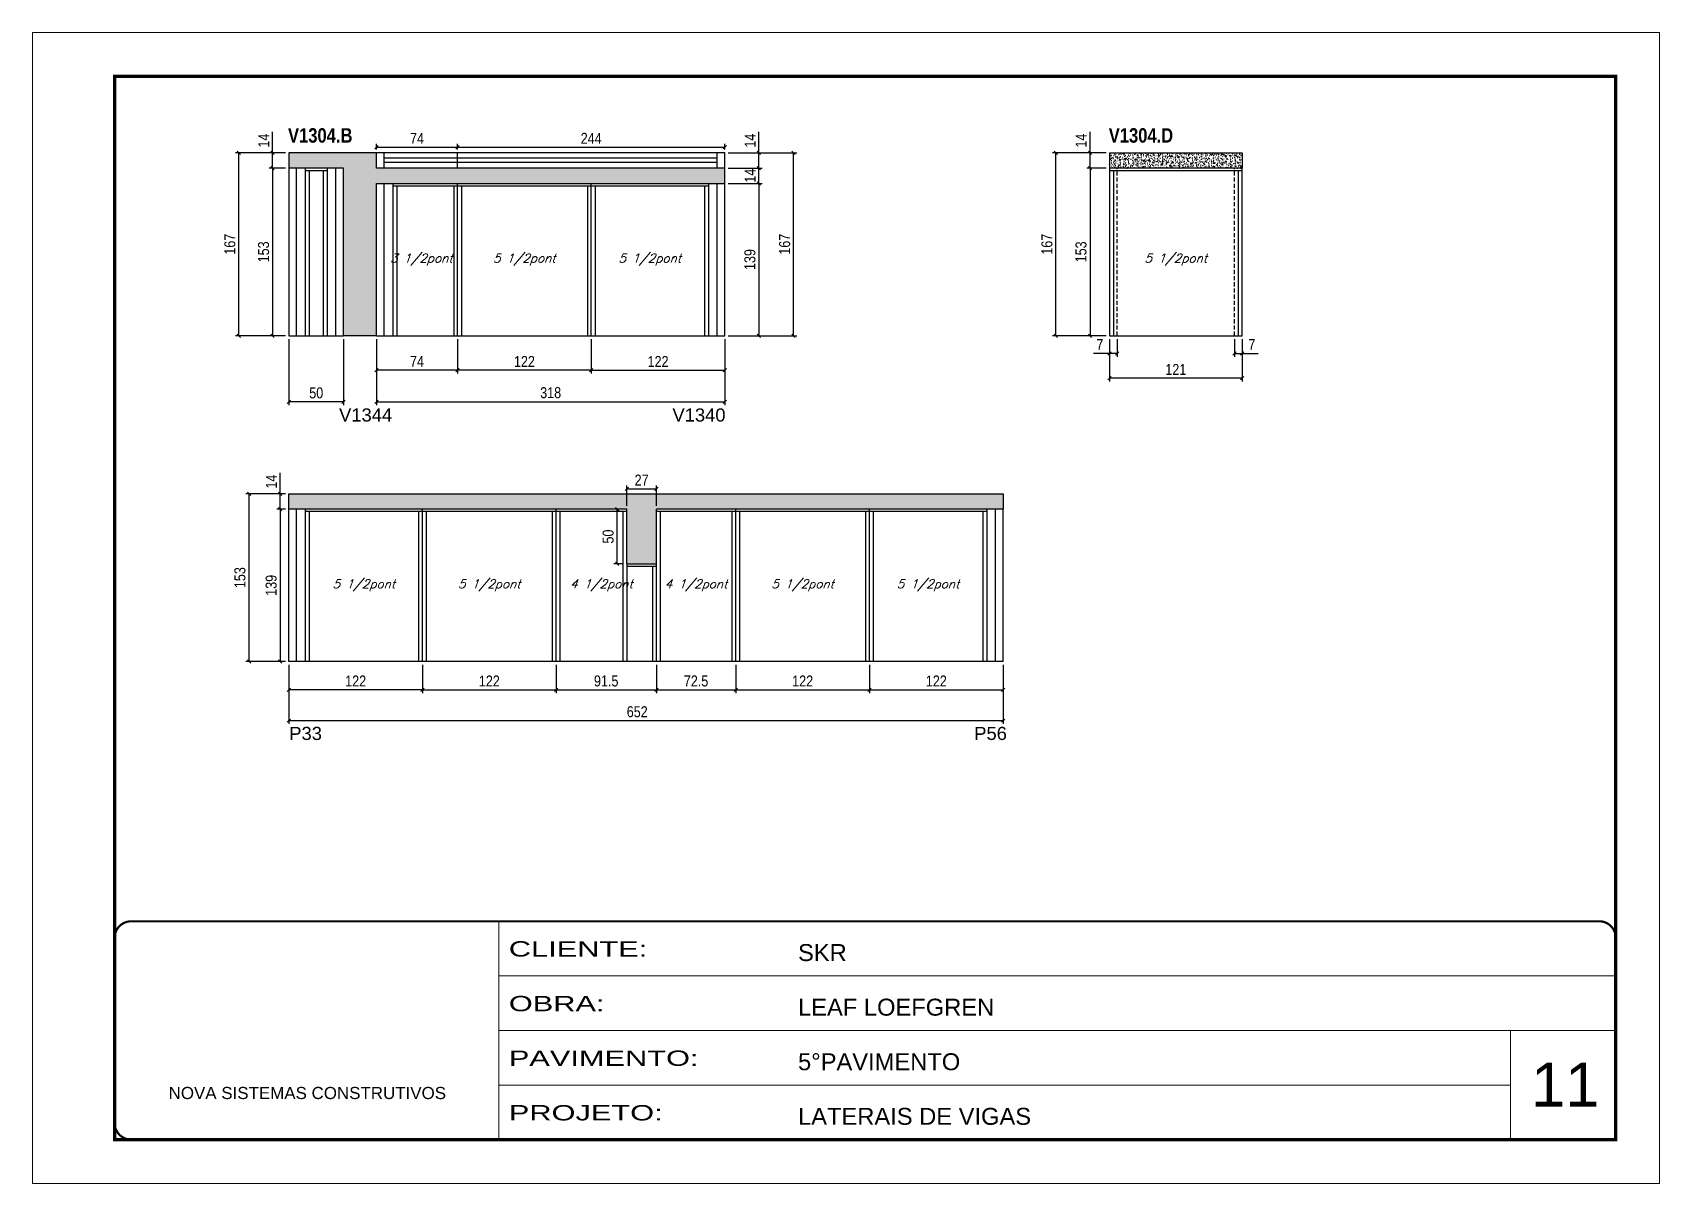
# Model space of a CAD drawing. Extents: x 3309 to 10384, y -2522 to 14608.
# Drawn here: x 6493 to 7978, y 11261 to 12311 of the extents above; entities that cross this region are included whole.
import ezdxf

# ---------------------------------------------------------------- set-up
doc = ezdxf.new("R2010")
doc.units = 0
for name, pattern in [('CONTINUO', [0]), ('DASHED', [0.75, 0.5, -0.25]), ('HIDDEN', [0.375, 0.25, -0.125])]:
    doc.linetypes.add(name, pattern=pattern)
for name, color, linetype in [('5', 5, 'Continuous'), ('COTA', 241, 'Continuous'), ('NOMENCLATURA', 7, 'Continuous'), ('Painéis', 200, 'Continuous'), ('SARR_2.2x7', 40, 'Continuous'), ('SARR_3.5x7', 81, 'Continuous'), ('SARR_EDITAR', 141, 'Continuous'), ('texto', 7, 'Continuous')]:
    doc.layers.add(name, color=color, linetype=linetype)
for name, color, linetype, lineweight in [('CARIMBO', 255, 'Continuous', 9), ('Folhas', 255, 'Continuous', 9), ('SARRAFO DE PRESSAO', 251, 'DASHED', 9)]:
    doc.layers.add(name, color=color, linetype=linetype, lineweight=lineweight)
doc.styles.add('ARIAL', font='arial.ttf')
doc.styles.add('COTA TECNICA', font='techl___.ttf', dxfattribs={"height": 10})
doc.styles.add('Romans', font='romans.shx')
doc.styles.get("Standard").update_dxf_attribs({"font": 'arial.ttf'})
doc.styles.add('TECNICA', font='techb___.ttf', dxfattribs={"height": 10})
doc.styles.add('Tecnologia', font='')
doc.styles.get('Tecnologia').set_extended_font_data('Forgotten Futurist')
doc.dimstyles.new('PAINEL', dxfattribs={"dimtxt": 10, "dimasz": 3, "dimexe": 3, "dimexo": 3, "dimgap": 3, "dimtad": 1, "dimdec": 1, "dimzin": 12, "dimdsep": 46, "dimtxsty": 'COTA TECNICA', "dimblk1": 'OBLIQUE', "dimblk2": 'OBLIQUE', "dimsah": 1, "dimcen": 0.9, "dimclrd": 4, "dimclre": 4, "dimclrt": 240, "dimadec": 1, "dimazin": 3, "dimtfac": 1, "dimtdec": 1, "dimtmove": 0, "dimatfit": 3, "dimfxl": 1, "dimtolj": 1, "dimtzin": 12, "dimarcsym": 0})
pattern_1 = [(50, (0, -23.449), (5.46554, -0.4781726), [0.5715, -6.2865]), (355, (0, -23.449), (-1.0573026, 5.7317054), [0.4572, -5.0292175]), (100.451445, (0.4555, -23.489), (4.4082374, 5.2535326), [0.4857003, -5.3427073]), (46.1842, (0, -21.925), (8.1323712, -1.2612698), [0.85725, -9.42975]), (96.63556, (0.678, -22.03), (7.122124, 7.4227837), [0.7285507, -8.0140682]), (351.18415, (0, -21.925), (7.122124, 7.4227837), [0.685799, -7.543792]), (21, (0.762, -22.306), (4.5484317, -3.067956), [0.5715, -6.2865]), (326, (0.762, -22.306), (1.8540609, 5.525639), [0.4572, -5.0292]), (71.451445, (1.141, -22.562), (6.4024926, 2.457683), [0.4857003, -5.3426981]), (37.5, (0, -23.449), (0.0926581, 2.53665117), [0, -4.96824, 0, -5.1054, 0, -5.04825]), (7.5, (0, -23.449), (2.0045899, 3.00541724), [0, -2.91084, 0, -4.85394, 0, -1.92405]), (327.5, (-1.6993, -23.449), (4.06771786, -0.17186232), [0, -1.905, 0, -5.9436, 0, -7.8867]), (317.5, (-2.4613, -23.449), (4.4438754, 0.7627947), [0, -2.4765, 0, -3.94716, 0, -5.6007])]

msp = doc.modelspace()

# ---------------------------------------------------------------- texts
at = {"layer": '5', "linetype": 'Continuous'}
for s, rotation, p in [('V1344', 359.99996, (6772.67, 11955.81)), ('V1340', 359.99996, (7076.95, 11955.81)), ('P33', 0.00004, (6727.21, 11665.28)), ('P56', 0.00004, (7352.41, 11665.28))]:
    msp.add_text(s, height=12, rotation=rotation, dxfattribs=at).set_placement(p)
at = {"layer": 'CARIMBO', "style": 'ARIAL'}
msp.add_text('11', height=40, dxfattribs=at).set_placement((7860.73, 11330.85))
at = {"layer": 'NOMENCLATURA', "style": 'TECNICA'}
for s, p in [('V1304.B', (6726.05, 12210.27)), ('V1304.D', (7475.18, 12210.27))]:
    msp.add_text(s, height=13.2, dxfattribs=at).set_placement(p)
at = {"layer": 'texto', "color": 2, "char_height": 8, "attachment_point": 5, "style": 'Romans'}
for s, insert in [('{\\Q19;\\C256;3 1/2pont}', (6847.77, 12103.58)), ('{\\Q19;\\C256;5 1/2pont}', (6941.77, 12103.58)), ('{\\Q19;\\C256;5 1/2pont}', (7056.27, 12103.58)), ('{\\Q19;\\C256;5 1/2pont}', (7536.4, 12103.58)), ('{\\Q19;\\C256;5 1/2pont}', (6795.27, 11806.42)), ('{\\Q19;\\C256;5 1/2pont}', (6909.77, 11806.42)), ('{\\Q19;\\C256;4 1/2pont}', (7012.18, 11806.42)), ('{\\Q19;\\C256;4 1/2pont}', (7098.52, 11806.42)), ('{\\Q19;\\C256;5 1/2pont}', (7195.77, 11806.42)), ('{\\Q19;\\C256;5 1/2pont}', (7310.27, 11806.42))]:
    msp.add_mtext(s, dxfattribs=dict(at, insert=insert))

# ---------------------------------------------------------------- blocks, each defined once
blk = doc.blocks.new('9999999999')
at = {"color": 30, "linetype": 'CONTINUO'}
for p, q in [((98564.6, 34230.2), (98564.6, 34429.4)), ((98564.6, 34379.6), (99584, 34379.6)), ((98564.6, 34329.8), (99488, 34329.8)), ((99584, 34329.8), (99488, 34329.8)), ((99488, 34329.8), (99488, 34230.2)), ((98564.6, 34280), (99488, 34280))]:
    blk.add_line(p, q, dxfattribs=at)
at = {"color": 30, "linetype": 'CONTINUO', "const_width": 2}
blk.add_lwpolyline([(99584, 34230.2), (99584, 34414.4, 0.414214), (99569, 34429.4), (98229, 34429.4, 0.414214), (98214, 34414.4), (98214, 34245.2, 0.414214), (98229, 34230.2), (99584, 34230.2)], format="xyb", dxfattribs=at)
at = {"layer": 'Folhas'}
blk.add_lwpolyline([(98139, 34190.2), (99624, 34190.2), (99624, 35240.2), (98139, 35240.2)], close=True, dxfattribs=at)
at = {"layer": 'Folhas', "color": 30, "const_width": 3}
blk.add_lwpolyline([(98214, 34230.2), (99584, 34230.2), (99584, 35200.2), (98214, 35200.2)], close=True, dxfattribs=at)
at = {"color": 7, "linetype": 'Continuous', "ltscale": 5, "style": 'ARIAL'}
for s, height, p in [('SKR', 15.48, (98837.7, 34393.1)), ('LEAF LOEFGREN', 15.483, (98837.7, 34343.3)), ('5°PAVIMENTO', 15.483, (98837.7, 34293.5)), ('NOVA SISTEMAS CONSTRUTIVOS', 11.059, (98263.2, 34267.2)), ('LATERAIS DE VIGAS', 15.483, (98837.7, 34243.7))]:
    blk.add_text(s, height=height, dxfattribs=at).set_placement(p)
at = {"layer": 'Folhas', "color": 7, "style": 'Tecnologia', "width": 1.5}
for s, p in [('CLIENTE:', (98573.7, 34397.2)), ('OBRA:', (98573.7, 34347.3)), ('PAVIMENTO:', (98573.7, 34297.5)), ('PROJETO:', (98573.7, 34247.7))]:
    blk.add_text(s, height=14, dxfattribs=at).set_placement(p)
blk = doc.blocks.new('_Oblique')
at = {"color": 0, "linetype": 'ByBlock', "lineweight": -2}
blk.add_line((-0.5, -0.5), (0.5, 0.5), dxfattribs=at)
blk = doc.blocks.new('*D201')
at = {"layer": 'COTA', "color": 4, "linetype": 'ByBlock', "lineweight": -2, "transparency": 16777216}
for p, q in [((7002.8, 12031.1), (7002.8, 11999.6)), ((7124.8, 12031.1), (7124.8, 11999.6)), ((7002.8, 12002.6), (7124.8, 12002.6))]:
    blk.add_line(p, q, dxfattribs=at)
at = {"layer": 'Defpoints', "color": 0, "linetype": 'ByBlock', "transparency": 16777216}
for p in [(7002.8, 12034.1), (7124.8, 12034.1), (7124.8, 12002.6)]:
    blk.add_point(p, dxfattribs=at)
at = {"layer": 'COTA', "color": 4, "linetype": 'ByBlock', "lineweight": -2, "transparency": 16777216, "xscale": 3, "yscale": 3, "zscale": 3, "rotation": 180}
blk.add_blockref('_Oblique', (7002.8, 12002.6), dxfattribs=at)
at = {"layer": 'COTA', "color": 4, "linetype": 'ByBlock', "lineweight": -2, "transparency": 16777216, "xscale": 3, "yscale": 3, "zscale": 3}
blk.add_blockref('_Oblique', (7124.8, 12002.6), dxfattribs=at)
at = {"layer": 'COTA', "color": 240, "linetype": 'ByBlock', "transparency": 16777216, "insert": (7063.8, 12010.6), "char_height": 10, "attachment_point": 5, "style": 'COTA TECNICA'}
blk.add_mtext('\\A1;122', dxfattribs=at)
blk = doc.blocks.new('*D202')
at = {"layer": 'COTA', "color": 4, "lineweight": -2, "transparency": 16777216}
for p, q in [((6880.8, 12031.1), (6880.8, 11999.6)), ((7002.8, 12031.1), (7002.8, 11999.6)), ((7002.8, 12002.6), (6880.8, 12002.6))]:
    blk.add_line(p, q, dxfattribs=at)
at = {"layer": 'Defpoints', "color": 0, "transparency": 16777216}
for p in [(6880.8, 12034.1), (7002.8, 12034.1), (6880.8, 12002.6)]:
    blk.add_point(p, dxfattribs=at)
at = {"layer": 'COTA', "color": 4, "lineweight": -2, "transparency": 16777216, "xscale": 3, "yscale": 3, "zscale": 3, "rotation": 180}
blk.add_blockref('_Oblique', (6880.8, 12002.6), dxfattribs=at)
at = {"layer": 'COTA', "color": 4, "lineweight": -2, "transparency": 16777216, "xscale": 3, "yscale": 3, "zscale": 3}
blk.add_blockref('_Oblique', (7002.8, 12002.6), dxfattribs=at)
at = {"layer": 'COTA', "color": 240, "transparency": 16777216, "insert": (6941.8, 12010.6), "char_height": 10, "attachment_point": 5, "style": 'COTA TECNICA'}
blk.add_mtext('\\A1;122', dxfattribs=at)
blk = doc.blocks.new('*D203')
at = {"layer": 'COTA', "color": 4, "lineweight": -2, "transparency": 16777216}
for p, q in [((6806.8, 12031.1), (6806.8, 11999.6)), ((6880.8, 12031.1), (6880.8, 11999.6)), ((6880.8, 12002.6), (6806.8, 12002.6))]:
    blk.add_line(p, q, dxfattribs=at)
at = {"layer": 'Defpoints', "color": 0, "transparency": 16777216}
for p in [(6806.8, 12034.1), (6880.8, 12034.1), (6806.8, 12002.6)]:
    blk.add_point(p, dxfattribs=at)
at = {"layer": 'COTA', "color": 4, "lineweight": -2, "transparency": 16777216, "xscale": 3, "yscale": 3, "zscale": 3, "rotation": 180}
blk.add_blockref('_Oblique', (6806.8, 12002.6), dxfattribs=at)
at = {"layer": 'COTA', "color": 4, "lineweight": -2, "transparency": 16777216, "xscale": 3, "yscale": 3, "zscale": 3}
blk.add_blockref('_Oblique', (6880.8, 12002.6), dxfattribs=at)
at = {"layer": 'COTA', "color": 240, "transparency": 16777216, "insert": (6843.8, 12010.7), "char_height": 10, "attachment_point": 5, "style": 'COTA TECNICA'}
blk.add_mtext('\\A1;74', dxfattribs=at)
blk = doc.blocks.new('*D209')
at = {"layer": 'COTA', "color": 4, "lineweight": -2, "transparency": 16777216}
for p, q in [((7127.8, 12187.1), (7158.9, 12187.1)), ((7155.9, 12173.1), (7155.9, 12187.1)), ((7127.8, 12173.1), (7158.9, 12173.1))]:
    blk.add_line(p, q, dxfattribs=at)
at = {"layer": 'Defpoints', "color": 0, "transparency": 16777216}
for p in [(7124.8, 12187.1), (7155.9, 12187.1), (7124.8, 12173.1)]:
    blk.add_point(p, dxfattribs=at)
at = {"layer": 'COTA', "color": 4, "lineweight": -2, "transparency": 16777216, "xscale": 3, "yscale": 3, "zscale": 3}
for p, rotation in [((7155.9, 12187.1), 90), ((7155.9, 12173.1), 270)]:
    blk.add_blockref('_Oblique', p, dxfattribs=dict(at, rotation=rotation))
at = {"layer": 'COTA', "color": 240, "transparency": 16777216, "insert": (7147.9, 12180.1), "char_height": 10, "attachment_point": 5, "rotation": 90, "style": 'COTA TECNICA'}
blk.add_mtext('\\A1;14', dxfattribs=at)
blk = doc.blocks.new('*D210')
at = {"layer": 'COTA', "color": 4, "lineweight": -2, "transparency": 16777216}
for p, q in [((7127.8, 12173.1), (7158.9, 12173.1)), ((7155.9, 12173.1), (7155.9, 12034.1)), ((7127.8, 12034.1), (7158.9, 12034.1))]:
    blk.add_line(p, q, dxfattribs=at)
at = {"layer": 'Defpoints', "color": 0, "transparency": 16777216}
for p in [(7124.8, 12173.1), (7124.8, 12034.1), (7155.9, 12034.1)]:
    blk.add_point(p, dxfattribs=at)
at = {"layer": 'COTA', "color": 4, "lineweight": -2, "transparency": 16777216, "xscale": 3, "yscale": 3, "zscale": 3}
for p, rotation in [((7155.9, 12173.1), 90), ((7155.9, 12034.1), 270)]:
    blk.add_blockref('_Oblique', p, dxfattribs=dict(at, rotation=rotation))
at = {"layer": 'COTA', "color": 240, "transparency": 16777216, "insert": (7147.7, 12103.6), "char_height": 10, "attachment_point": 5, "rotation": 90, "style": 'COTA TECNICA'}
blk.add_mtext('\\A1;139', dxfattribs=at)
blk = doc.blocks.new('*D211')
at = {"layer": 'COTA', "color": 4, "lineweight": -2, "transparency": 16777216}
for p, q in [((7127.8, 12201.1), (7190.5, 12201.1)), ((7187.5, 12034.1), (7187.5, 12201.1)), ((7127.8, 12034.1), (7190.5, 12034.1))]:
    blk.add_line(p, q, dxfattribs=at)
at = {"layer": 'Defpoints', "color": 0, "transparency": 16777216}
for p in [(7124.8, 12201.1), (7187.5, 12201.1), (7124.8, 12034.1)]:
    blk.add_point(p, dxfattribs=at)
at = {"layer": 'COTA', "color": 4, "lineweight": -2, "transparency": 16777216, "xscale": 3, "yscale": 3, "zscale": 3}
for p, rotation in [((7187.5, 12201.1), 90), ((7187.5, 12034.1), 270)]:
    blk.add_blockref('_Oblique', p, dxfattribs=dict(at, rotation=rotation))
at = {"layer": 'COTA', "color": 240, "transparency": 16777216, "insert": (7179.4, 12117.6), "char_height": 10, "attachment_point": 5, "rotation": 90, "style": 'COTA TECNICA'}
blk.add_mtext('\\A1;167', dxfattribs=at)
blk = doc.blocks.new('*D204')
at = {"layer": 'COTA', "color": 4, "lineweight": -2, "transparency": 16777216}
for p, q in [((6726.8, 12031.1), (6726.8, 11970.8)), ((6776.8, 12031.1), (6776.8, 11970.8)), ((6776.8, 11973.8), (6726.8, 11973.8))]:
    blk.add_line(p, q, dxfattribs=at)
at = {"layer": 'Defpoints', "color": 0, "transparency": 16777216}
for p in [(6726.8, 12034.1), (6776.8, 12034.1), (6726.8, 11973.8)]:
    blk.add_point(p, dxfattribs=at)
at = {"layer": 'COTA', "color": 4, "lineweight": -2, "transparency": 16777216, "xscale": 3, "yscale": 3, "zscale": 3, "rotation": 180}
blk.add_blockref('_Oblique', (6726.8, 11973.8), dxfattribs=at)
at = {"layer": 'COTA', "color": 4, "lineweight": -2, "transparency": 16777216, "xscale": 3, "yscale": 3, "zscale": 3}
blk.add_blockref('_Oblique', (6776.8, 11973.8), dxfattribs=at)
at = {"layer": 'COTA', "color": 240, "transparency": 16777216, "insert": (6751.8, 11981.9), "char_height": 10, "attachment_point": 5, "style": 'COTA TECNICA'}
blk.add_mtext('\\A1;50', dxfattribs=at)
blk = doc.blocks.new('*D205')
at = {"layer": 'COTA', "color": 4, "lineweight": -2, "transparency": 16777216}
for p, q in [((6723.8, 12187.1), (6709, 12187.1)), ((6712, 12187.1), (6712, 12034.1)), ((6723.8, 12034.1), (6709, 12034.1))]:
    blk.add_line(p, q, dxfattribs=at)
at = {"layer": 'Defpoints', "color": 0, "transparency": 16777216}
for p in [(6726.8, 12187.1), (6712, 12034.1), (6726.8, 12034.1)]:
    blk.add_point(p, dxfattribs=at)
at = {"layer": 'COTA', "color": 4, "lineweight": -2, "transparency": 16777216, "xscale": 3, "yscale": 3, "zscale": 3}
for p, rotation in [((6712, 12187.1), 90), ((6712, 12034.1), 270)]:
    blk.add_blockref('_Oblique', p, dxfattribs=dict(at, rotation=rotation))
at = {"layer": 'COTA', "color": 240, "transparency": 16777216, "insert": (6703.8, 12110.6), "char_height": 10, "attachment_point": 5, "rotation": 90, "style": 'COTA TECNICA'}
blk.add_mtext('\\A1;153', dxfattribs=at)
blk = doc.blocks.new('*D206')
at = {"layer": 'COTA', "color": 4, "lineweight": -2, "transparency": 16777216}
for p, q in [((6712, 12201.1), (6712, 12220.2)), ((6723.8, 12201.1), (6709, 12201.1)), ((6712, 12187.1), (6712, 12201.1)), ((6723.8, 12187.1), (6709, 12187.1))]:
    blk.add_line(p, q, dxfattribs=at)
at = {"layer": 'Defpoints', "color": 0, "transparency": 16777216}
for p in [(6712, 12201.1), (6726.8, 12201.1), (6726.8, 12187.1)]:
    blk.add_point(p, dxfattribs=at)
at = {"layer": 'COTA', "color": 4, "lineweight": -2, "transparency": 16777216, "xscale": 3, "yscale": 3, "zscale": 3}
for p, rotation in [((6712, 12201.1), 90), ((6712, 12187.1), 270)]:
    blk.add_blockref('_Oblique', p, dxfattribs=dict(at, rotation=rotation))
at = {"layer": 'COTA', "color": 240, "transparency": 16777216, "insert": (6703.9, 12212.1), "char_height": 10, "attachment_point": 5, "rotation": 90, "style": 'COTA TECNICA'}
blk.add_mtext('\\A1;14', dxfattribs=at)
blk = doc.blocks.new('*D207')
at = {"layer": 'COTA', "color": 4, "lineweight": -2, "transparency": 16777216}
for p, q in [((6723.8, 12201.1), (6678.1, 12201.1)), ((6681.1, 12034.1), (6681.1, 12201.1)), ((6723.8, 12034.1), (6678.1, 12034.1))]:
    blk.add_line(p, q, dxfattribs=at)
at = {"layer": 'Defpoints', "color": 0, "transparency": 16777216}
for p in [(6681.1, 12201.1), (6726.8, 12201.1), (6726.8, 12034.1)]:
    blk.add_point(p, dxfattribs=at)
at = {"layer": 'COTA', "color": 4, "lineweight": -2, "transparency": 16777216, "xscale": 3, "yscale": 3, "zscale": 3}
for p, rotation in [((6681.1, 12201.1), 90), ((6681.1, 12034.1), 270)]:
    blk.add_blockref('_Oblique', p, dxfattribs=dict(at, rotation=rotation))
at = {"layer": 'COTA', "color": 240, "transparency": 16777216, "insert": (6673, 12117.6), "char_height": 10, "attachment_point": 5, "rotation": 90, "style": 'COTA TECNICA'}
blk.add_mtext('\\A1;167', dxfattribs=at)
blk = doc.blocks.new('*D208')
at = {"layer": 'COTA', "color": 4, "lineweight": -2, "transparency": 16777216}
for p, q in [((6806.8, 12031.1), (6806.8, 11970.8)), ((7124.8, 12031.1), (7124.8, 11970.8)), ((6806.8, 11973.8), (7124.8, 11973.8))]:
    blk.add_line(p, q, dxfattribs=at)
at = {"layer": 'Defpoints', "color": 0, "transparency": 16777216}
for p in [(6806.8, 12034.1), (7124.8, 12034.1), (7124.8, 11973.8)]:
    blk.add_point(p, dxfattribs=at)
at = {"layer": 'COTA', "color": 4, "lineweight": -2, "transparency": 16777216, "xscale": 3, "yscale": 3, "zscale": 3, "rotation": 180}
blk.add_blockref('_Oblique', (6806.8, 11973.8), dxfattribs=at)
at = {"layer": 'COTA', "color": 4, "lineweight": -2, "transparency": 16777216, "xscale": 3, "yscale": 3, "zscale": 3}
blk.add_blockref('_Oblique', (7124.8, 11973.8), dxfattribs=at)
at = {"layer": 'COTA', "color": 240, "transparency": 16777216, "insert": (6965.8, 11982.1), "char_height": 10, "attachment_point": 5, "style": 'COTA TECNICA'}
blk.add_mtext('\\A1;318', dxfattribs=at)
blk = doc.blocks.new('*D212')
at = {"layer": 'COTA', "color": 4, "lineweight": -2, "transparency": 16777216}
for p, q in [((7155.9, 12201.1), (7155.9, 12220.2)), ((7127.8, 12201.1), (7158.9, 12201.1)), ((7155.9, 12187.1), (7155.9, 12201.1)), ((7127.8, 12187.1), (7158.9, 12187.1))]:
    blk.add_line(p, q, dxfattribs=at)
at = {"layer": 'Defpoints', "color": 0, "transparency": 16777216}
for p in [(7124.8, 12201.1), (7155.9, 12201.1), (7124.8, 12187.1)]:
    blk.add_point(p, dxfattribs=at)
at = {"layer": 'COTA', "color": 4, "lineweight": -2, "transparency": 16777216, "xscale": 3, "yscale": 3, "zscale": 3}
for p, rotation in [((7155.9, 12201.1), 90), ((7155.9, 12187.1), 270)]:
    blk.add_blockref('_Oblique', p, dxfattribs=dict(at, rotation=rotation))
at = {"layer": 'COTA', "color": 240, "transparency": 16777216, "insert": (7147.9, 12212.1), "char_height": 10, "attachment_point": 5, "rotation": 90, "style": 'COTA TECNICA'}
blk.add_mtext('\\A1;14', dxfattribs=at)
blk = doc.blocks.new('*D213')
at = {"layer": 'COTA', "color": 4, "lineweight": -2, "transparency": 16777216}
for p, q in [((6806.8, 12204.1), (6806.8, 12209.2)), ((6880.8, 12204.1), (6880.8, 12209.2)), ((6806.8, 12206.2), (6880.8, 12206.2))]:
    blk.add_line(p, q, dxfattribs=at)
at = {"layer": 'Defpoints', "color": 0, "transparency": 16777216}
for p in [(6806.8, 12201.1), (6880.8, 12206.2), (6880.8, 12201.1)]:
    blk.add_point(p, dxfattribs=at)
at = {"layer": 'COTA', "color": 4, "lineweight": -2, "transparency": 16777216, "xscale": 3, "yscale": 3, "zscale": 3, "rotation": 180}
blk.add_blockref('_Oblique', (6806.8, 12206.2), dxfattribs=at)
at = {"layer": 'COTA', "color": 4, "lineweight": -2, "transparency": 16777216, "xscale": 3, "yscale": 3, "zscale": 3}
blk.add_blockref('_Oblique', (6880.8, 12206.2), dxfattribs=at)
at = {"layer": 'COTA', "color": 240, "transparency": 16777216, "insert": (6843.8, 12214.2), "char_height": 10, "attachment_point": 5, "style": 'COTA TECNICA'}
blk.add_mtext('\\A1;74', dxfattribs=at)
blk = doc.blocks.new('*D214')
at = {"layer": 'COTA', "color": 4, "lineweight": -2, "transparency": 16777216}
for p, q in [((6880.8, 12204.1), (6880.8, 12209.2)), ((7124.8, 12204.1), (7124.8, 12209.2)), ((6880.8, 12206.2), (7124.8, 12206.2))]:
    blk.add_line(p, q, dxfattribs=at)
at = {"layer": 'Defpoints', "color": 0, "transparency": 16777216}
for p in [(6880.8, 12201.1), (7124.8, 12206.2), (7124.8, 12201.1)]:
    blk.add_point(p, dxfattribs=at)
at = {"layer": 'COTA', "color": 4, "lineweight": -2, "transparency": 16777216, "xscale": 3, "yscale": 3, "zscale": 3, "rotation": 180}
blk.add_blockref('_Oblique', (6880.8, 12206.2), dxfattribs=at)
at = {"layer": 'COTA', "color": 4, "lineweight": -2, "transparency": 16777216, "xscale": 3, "yscale": 3, "zscale": 3}
blk.add_blockref('_Oblique', (7124.8, 12206.2), dxfattribs=at)
at = {"layer": 'COTA', "color": 240, "transparency": 16777216, "insert": (7002.8, 12214.2), "char_height": 10, "attachment_point": 5, "style": 'COTA TECNICA'}
blk.add_mtext('\\A1;244', dxfattribs=at)
blk = doc.blocks.new('*D215')
at = {"layer": 'COTA', "color": 4, "linetype": 'ByBlock', "lineweight": -2, "transparency": 16777216}
for p, q in [((6726.8, 11733.9), (6726.8, 11708)), ((6848.8, 11733.9), (6848.8, 11708)), ((6848.8, 11711), (6726.8, 11711))]:
    blk.add_line(p, q, dxfattribs=at)
at = {"layer": 'Defpoints', "color": 0, "linetype": 'ByBlock', "transparency": 16777216}
for p in [(6726.8, 11736.9), (6848.8, 11736.9), (6726.8, 11711)]:
    blk.add_point(p, dxfattribs=at)
at = {"layer": 'COTA', "color": 4, "linetype": 'ByBlock', "lineweight": -2, "transparency": 16777216, "xscale": 3, "yscale": 3, "zscale": 3, "rotation": 180}
blk.add_blockref('_Oblique', (6726.8, 11711), dxfattribs=at)
at = {"layer": 'COTA', "color": 4, "linetype": 'ByBlock', "lineweight": -2, "transparency": 16777216, "xscale": 3, "yscale": 3, "zscale": 3}
blk.add_blockref('_Oblique', (6848.8, 11711), dxfattribs=at)
at = {"layer": 'COTA', "color": 240, "linetype": 'ByBlock', "transparency": 16777216, "insert": (6787.8, 11719.1), "char_height": 10, "attachment_point": 5, "style": 'COTA TECNICA'}
blk.add_mtext('\\A1;122', dxfattribs=at)
blk = doc.blocks.new('*D222')
at = {"layer": 'COTA', "color": 4, "linetype": 'ByBlock', "lineweight": -2, "transparency": 16777216}
for p, q in [((6726.8, 11733.9), (6726.8, 11679.9)), ((7378.8, 11733.9), (7378.8, 11679.9)), ((7378.8, 11682.9), (6726.8, 11682.9))]:
    blk.add_line(p, q, dxfattribs=at)
at = {"layer": 'Defpoints', "color": 0, "linetype": 'ByBlock', "transparency": 16777216}
for p in [(6726.8, 11736.9), (7378.8, 11736.9), (6726.8, 11682.9)]:
    blk.add_point(p, dxfattribs=at)
at = {"layer": 'COTA', "color": 4, "linetype": 'ByBlock', "lineweight": -2, "transparency": 16777216, "xscale": 3, "yscale": 3, "zscale": 3, "rotation": 180}
blk.add_blockref('_Oblique', (6726.8, 11682.9), dxfattribs=at)
at = {"layer": 'COTA', "color": 4, "linetype": 'ByBlock', "lineweight": -2, "transparency": 16777216, "xscale": 3, "yscale": 3, "zscale": 3}
blk.add_blockref('_Oblique', (7378.8, 11682.9), dxfattribs=at)
at = {"layer": 'COTA', "color": 240, "linetype": 'ByBlock', "transparency": 16777216, "insert": (7044.8, 11691), "char_height": 10, "attachment_point": 5, "style": 'COTA TECNICA'}
blk.add_mtext('\\A1;652', dxfattribs=at)
blk = doc.blocks.new('*D223')
at = {"layer": 'COTA', "color": 4, "lineweight": -2, "transparency": 16777216}
for p, q in [((6848.8, 11733.9), (6848.8, 11708)), ((6970.8, 11733.9), (6970.8, 11708)), ((6848.8, 11711), (6970.8, 11711))]:
    blk.add_line(p, q, dxfattribs=at)
at = {"layer": 'Defpoints', "color": 0, "transparency": 16777216}
for p in [(6848.8, 11736.9), (6970.8, 11736.9), (6970.8, 11711)]:
    blk.add_point(p, dxfattribs=at)
at = {"layer": 'COTA', "color": 4, "lineweight": -2, "transparency": 16777216, "xscale": 3, "yscale": 3, "zscale": 3, "rotation": 180}
blk.add_blockref('_Oblique', (6848.8, 11711), dxfattribs=at)
at = {"layer": 'COTA', "color": 4, "lineweight": -2, "transparency": 16777216, "xscale": 3, "yscale": 3, "zscale": 3}
blk.add_blockref('_Oblique', (6970.8, 11711), dxfattribs=at)
at = {"layer": 'COTA', "color": 240, "transparency": 16777216, "insert": (6909.8, 11719.1), "char_height": 10, "attachment_point": 5, "style": 'COTA TECNICA'}
blk.add_mtext('\\A1;122', dxfattribs=at)
blk = doc.blocks.new('*D216')
at = {"layer": 'COTA', "color": 4, "lineweight": -2, "transparency": 16777216}
for p, q in [((6970.8, 11733.9), (6970.8, 11708)), ((7062.3, 11733.9), (7062.3, 11708)), ((6970.8, 11711), (7062.3, 11711))]:
    blk.add_line(p, q, dxfattribs=at)
at = {"layer": 'Defpoints', "color": 0, "transparency": 16777216}
for p in [(6970.8, 11736.9), (7062.3, 11736.9), (7062.3, 11711)]:
    blk.add_point(p, dxfattribs=at)
at = {"layer": 'COTA', "color": 4, "lineweight": -2, "transparency": 16777216, "xscale": 3, "yscale": 3, "zscale": 3, "rotation": 180}
blk.add_blockref('_Oblique', (6970.8, 11711), dxfattribs=at)
at = {"layer": 'COTA', "color": 4, "lineweight": -2, "transparency": 16777216, "xscale": 3, "yscale": 3, "zscale": 3}
blk.add_blockref('_Oblique', (7062.3, 11711), dxfattribs=at)
at = {"layer": 'COTA', "color": 240, "transparency": 16777216, "insert": (7016.5, 11719.1), "char_height": 10, "attachment_point": 5, "style": 'COTA TECNICA'}
blk.add_mtext('\\A1;91.5', dxfattribs=at)
blk = doc.blocks.new('*D217')
at = {"layer": 'COTA', "color": 4, "lineweight": -2, "transparency": 16777216}
for p, q in [((7062.3, 11733.9), (7062.3, 11708)), ((7134.8, 11733.9), (7134.8, 11708)), ((7062.3, 11711), (7134.8, 11711))]:
    blk.add_line(p, q, dxfattribs=at)
at = {"layer": 'Defpoints', "color": 0, "transparency": 16777216}
for p in [(7062.3, 11736.9), (7134.8, 11736.9), (7134.8, 11711)]:
    blk.add_point(p, dxfattribs=at)
at = {"layer": 'COTA', "color": 4, "lineweight": -2, "transparency": 16777216, "xscale": 3, "yscale": 3, "zscale": 3, "rotation": 180}
blk.add_blockref('_Oblique', (7062.3, 11711), dxfattribs=at)
at = {"layer": 'COTA', "color": 4, "lineweight": -2, "transparency": 16777216, "xscale": 3, "yscale": 3, "zscale": 3}
blk.add_blockref('_Oblique', (7134.8, 11711), dxfattribs=at)
at = {"layer": 'COTA', "color": 240, "transparency": 16777216, "insert": (7098.5, 11719.1), "char_height": 10, "attachment_point": 5, "style": 'COTA TECNICA'}
blk.add_mtext('\\A1;72.5', dxfattribs=at)
blk = doc.blocks.new('*D218')
at = {"layer": 'COTA', "color": 4, "lineweight": -2, "transparency": 16777216}
for p, q in [((7134.8, 11733.9), (7134.8, 11708)), ((7256.8, 11733.9), (7256.8, 11708)), ((7134.8, 11711), (7256.8, 11711))]:
    blk.add_line(p, q, dxfattribs=at)
at = {"layer": 'Defpoints', "color": 0, "transparency": 16777216}
for p in [(7134.8, 11736.9), (7256.8, 11736.9), (7256.8, 11711)]:
    blk.add_point(p, dxfattribs=at)
at = {"layer": 'COTA', "color": 4, "lineweight": -2, "transparency": 16777216, "xscale": 3, "yscale": 3, "zscale": 3, "rotation": 180}
blk.add_blockref('_Oblique', (7134.8, 11711), dxfattribs=at)
at = {"layer": 'COTA', "color": 4, "lineweight": -2, "transparency": 16777216, "xscale": 3, "yscale": 3, "zscale": 3}
blk.add_blockref('_Oblique', (7256.8, 11711), dxfattribs=at)
at = {"layer": 'COTA', "color": 240, "transparency": 16777216, "insert": (7195.8, 11719.1), "char_height": 10, "attachment_point": 5, "style": 'COTA TECNICA'}
blk.add_mtext('\\A1;122', dxfattribs=at)
blk = doc.blocks.new('*D219')
at = {"layer": 'COTA', "color": 4, "lineweight": -2, "transparency": 16777216}
for p, q in [((7256.8, 11733.9), (7256.8, 11708)), ((7378.8, 11733.9), (7378.8, 11708)), ((7256.8, 11711), (7378.8, 11711))]:
    blk.add_line(p, q, dxfattribs=at)
at = {"layer": 'Defpoints', "color": 0, "transparency": 16777216}
for p in [(7256.8, 11736.9), (7378.8, 11736.9), (7378.8, 11711)]:
    blk.add_point(p, dxfattribs=at)
at = {"layer": 'COTA', "color": 4, "lineweight": -2, "transparency": 16777216, "xscale": 3, "yscale": 3, "zscale": 3, "rotation": 180}
blk.add_blockref('_Oblique', (7256.8, 11711), dxfattribs=at)
at = {"layer": 'COTA', "color": 4, "lineweight": -2, "transparency": 16777216, "xscale": 3, "yscale": 3, "zscale": 3}
blk.add_blockref('_Oblique', (7378.8, 11711), dxfattribs=at)
at = {"layer": 'COTA', "color": 240, "transparency": 16777216, "insert": (7317.8, 11719.1), "char_height": 10, "attachment_point": 5, "style": 'COTA TECNICA'}
blk.add_mtext('\\A1;122', dxfattribs=at)
blk = doc.blocks.new('*D224')
at = {"layer": 'COTA', "color": 4, "lineweight": -2, "transparency": 16777216}
for p, q in [((7032.3, 11875.9), (7023.4, 11875.9)), ((7026.4, 11825.9), (7026.4, 11875.9)), ((7032.3, 11825.9), (7023.4, 11825.9))]:
    blk.add_line(p, q, dxfattribs=at)
at = {"layer": 'Defpoints', "color": 0, "transparency": 16777216}
for p in [(7026.4, 11875.9), (7035.3, 11875.9), (7035.3, 11825.9)]:
    blk.add_point(p, dxfattribs=at)
at = {"layer": 'COTA', "color": 4, "lineweight": -2, "transparency": 16777216, "xscale": 3, "yscale": 3, "zscale": 3}
for p, rotation in [((7026.4, 11875.9), 90), ((7026.4, 11825.9), 270)]:
    blk.add_blockref('_Oblique', p, dxfattribs=dict(at, rotation=rotation))
at = {"layer": 'COTA', "color": 240, "transparency": 16777216, "insert": (7018.3, 11850.9), "char_height": 10, "attachment_point": 5, "rotation": 90, "style": 'COTA TECNICA'}
blk.add_mtext('\\A1;50', dxfattribs=at)
blk = doc.blocks.new('*D225')
at = {"layer": 'COTA', "color": 4, "lineweight": -2, "transparency": 16777216}
for p, q in [((7035.3, 11878.9), (7035.3, 11897.4)), ((7062.3, 11878.9), (7062.3, 11897.4)), ((7035.3, 11894.4), (7062.3, 11894.4))]:
    blk.add_line(p, q, dxfattribs=at)
at = {"layer": 'Defpoints', "color": 0, "transparency": 16777216}
for p in [(7062.3, 11894.4), (7035.3, 11875.9), (7062.3, 11875.9)]:
    blk.add_point(p, dxfattribs=at)
at = {"layer": 'COTA', "color": 4, "lineweight": -2, "transparency": 16777216, "xscale": 3, "yscale": 3, "zscale": 3, "rotation": 180}
blk.add_blockref('_Oblique', (7035.3, 11894.4), dxfattribs=at)
at = {"layer": 'COTA', "color": 4, "lineweight": -2, "transparency": 16777216, "xscale": 3, "yscale": 3, "zscale": 3}
blk.add_blockref('_Oblique', (7062.3, 11894.4), dxfattribs=at)
at = {"layer": 'COTA', "color": 240, "transparency": 16777216, "insert": (7048.8, 11902.4), "char_height": 10, "attachment_point": 5, "style": 'COTA TECNICA'}
blk.add_mtext('\\A1;27', dxfattribs=at)
blk = doc.blocks.new('*D220')
at = {"layer": 'COTA', "color": 4, "lineweight": -2, "transparency": 16777216}
for p, q in [((6723.8, 11875.9), (6716, 11875.9)), ((6719, 11875.9), (6719, 11736.9)), ((6723.8, 11736.9), (6716, 11736.9))]:
    blk.add_line(p, q, dxfattribs=at)
at = {"layer": 'Defpoints', "color": 0, "transparency": 16777216}
for p in [(6726.8, 11875.9), (6719, 11736.9), (6726.8, 11736.9)]:
    blk.add_point(p, dxfattribs=at)
at = {"layer": 'COTA', "color": 4, "lineweight": -2, "transparency": 16777216, "xscale": 3, "yscale": 3, "zscale": 3}
for p, rotation in [((6719, 11875.9), 90), ((6719, 11736.9), 270)]:
    blk.add_blockref('_Oblique', p, dxfattribs=dict(at, rotation=rotation))
at = {"layer": 'COTA', "color": 240, "transparency": 16777216, "insert": (6710.7, 11806.4), "char_height": 10, "attachment_point": 5, "rotation": 90, "style": 'COTA TECNICA'}
blk.add_mtext('\\A1;139', dxfattribs=at)
blk = doc.blocks.new('*D221')
at = {"layer": 'COTA', "color": 4, "lineweight": -2, "transparency": 16777216}
for p, q in [((6719, 11889.9), (6719, 11909)), ((6723.8, 11889.9), (6716, 11889.9)), ((6719, 11875.9), (6719, 11889.9)), ((6723.8, 11875.9), (6716, 11875.9))]:
    blk.add_line(p, q, dxfattribs=at)
at = {"layer": 'Defpoints', "color": 0, "transparency": 16777216}
for p in [(6719, 11889.9), (6726.8, 11889.9), (6726.8, 11875.9)]:
    blk.add_point(p, dxfattribs=at)
at = {"layer": 'COTA', "color": 4, "lineweight": -2, "transparency": 16777216, "xscale": 3, "yscale": 3, "zscale": 3}
for p, rotation in [((6719, 11889.9), 90), ((6719, 11875.9), 270)]:
    blk.add_blockref('_Oblique', p, dxfattribs=dict(at, rotation=rotation))
at = {"layer": 'COTA', "color": 240, "transparency": 16777216, "insert": (6710.9, 11901), "char_height": 10, "attachment_point": 5, "rotation": 90, "style": 'COTA TECNICA'}
blk.add_mtext('\\A1;14', dxfattribs=at)
blk = doc.blocks.new('*D226')
at = {"layer": 'COTA', "color": 4, "lineweight": -2, "transparency": 16777216}
for p, q in [((6723.8, 11889.9), (6687.5, 11889.9)), ((6690.5, 11736.9), (6690.5, 11889.9)), ((6723.8, 11736.9), (6687.5, 11736.9))]:
    blk.add_line(p, q, dxfattribs=at)
at = {"layer": 'Defpoints', "color": 0, "transparency": 16777216}
for p in [(6690.5, 11889.9), (6726.8, 11889.9), (6726.8, 11736.9)]:
    blk.add_point(p, dxfattribs=at)
at = {"layer": 'COTA', "color": 4, "lineweight": -2, "transparency": 16777216, "xscale": 3, "yscale": 3, "zscale": 3}
for p, rotation in [((6690.5, 11889.9), 90), ((6690.5, 11736.9), 270)]:
    blk.add_blockref('_Oblique', p, dxfattribs=dict(at, rotation=rotation))
at = {"layer": 'COTA', "color": 240, "transparency": 16777216, "insert": (6682.2, 11813.4), "char_height": 10, "attachment_point": 5, "rotation": 90, "style": 'COTA TECNICA'}
blk.add_mtext('\\A1;153', dxfattribs=at)
blk = doc.blocks.new('*D227')
at = {"layer": 'COTA', "color": 4, "lineweight": -2, "transparency": 16777216}
for p, q in [((7475.9, 12031.1), (7475.9, 11992.3)), ((7596.9, 12031.1), (7596.9, 11992.3)), ((7596.9, 11995.3), (7475.9, 11995.3))]:
    blk.add_line(p, q, dxfattribs=at)
at = {"layer": 'Defpoints', "color": 0, "transparency": 16777216}
for p in [(7475.9, 12034.1), (7596.9, 12034.1), (7475.9, 11995.3)]:
    blk.add_point(p, dxfattribs=at)
at = {"layer": 'COTA', "color": 4, "lineweight": -2, "transparency": 16777216, "xscale": 3, "yscale": 3, "zscale": 3, "rotation": 180}
blk.add_blockref('_Oblique', (7475.9, 11995.3), dxfattribs=at)
at = {"layer": 'COTA', "color": 4, "lineweight": -2, "transparency": 16777216, "xscale": 3, "yscale": 3, "zscale": 3}
blk.add_blockref('_Oblique', (7596.9, 11995.3), dxfattribs=at)
at = {"layer": 'COTA', "color": 240, "transparency": 16777216, "insert": (7536.4, 12003.3), "char_height": 10, "attachment_point": 5, "style": 'COTA TECNICA'}
blk.add_mtext('\\A1;121', dxfattribs=at)
blk = doc.blocks.new('*D228')
at = {"layer": 'COTA', "color": 4, "lineweight": -2, "transparency": 16777216}
for p, q in [((7475.9, 12031.1), (7475.9, 12014.9)), ((7482.9, 12031.1), (7482.9, 12014.9)), ((7475.9, 12017.9), (7461.2, 12017.9)), ((7482.9, 12017.9), (7475.9, 12017.9))]:
    blk.add_line(p, q, dxfattribs=at)
at = {"layer": 'Defpoints', "color": 0, "transparency": 16777216}
for p in [(7475.9, 12034.1), (7482.9, 12034.1), (7475.9, 12017.9)]:
    blk.add_point(p, dxfattribs=at)
at = {"layer": 'COTA', "color": 4, "lineweight": -2, "transparency": 16777216, "xscale": 3, "yscale": 3, "zscale": 3, "rotation": 180}
blk.add_blockref('_Oblique', (7475.9, 12017.9), dxfattribs=at)
at = {"layer": 'COTA', "color": 4, "lineweight": -2, "transparency": 16777216, "xscale": 3, "yscale": 3, "zscale": 3}
blk.add_blockref('_Oblique', (7482.9, 12017.9), dxfattribs=at)
at = {"layer": 'COTA', "color": 240, "transparency": 16777216, "insert": (7467, 12026), "char_height": 10, "attachment_point": 5, "style": 'COTA TECNICA'}
blk.add_mtext('\\A1;7', dxfattribs=at)
blk = doc.blocks.new('*D229')
at = {"layer": 'COTA', "color": 4, "lineweight": -2, "transparency": 16777216}
for p, q in [((7589.9, 12031.1), (7589.9, 12014.9)), ((7596.9, 12031.1), (7596.9, 12014.9)), ((7589.9, 12017.9), (7596.9, 12017.9)), ((7596.9, 12017.9), (7611.6, 12017.9))]:
    blk.add_line(p, q, dxfattribs=at)
at = {"layer": 'Defpoints', "color": 0, "transparency": 16777216}
for p in [(7589.9, 12034.1), (7596.9, 12034.1), (7596.9, 12017.9)]:
    blk.add_point(p, dxfattribs=at)
at = {"layer": 'COTA', "color": 4, "lineweight": -2, "transparency": 16777216, "xscale": 3, "yscale": 3, "zscale": 3, "rotation": 180}
blk.add_blockref('_Oblique', (7589.9, 12017.9), dxfattribs=at)
at = {"layer": 'COTA', "color": 4, "lineweight": -2, "transparency": 16777216, "xscale": 3, "yscale": 3, "zscale": 3}
blk.add_blockref('_Oblique', (7596.9, 12017.9), dxfattribs=at)
at = {"layer": 'COTA', "color": 240, "transparency": 16777216, "insert": (7605.8, 12026), "char_height": 10, "attachment_point": 5, "style": 'COTA TECNICA'}
blk.add_mtext('\\A1;7', dxfattribs=at)
blk = doc.blocks.new('*D230')
at = {"layer": 'COTA', "color": 4, "lineweight": -2, "transparency": 16777216}
for p, q in [((7472.9, 12187.1), (7455.1, 12187.1)), ((7458.1, 12187.1), (7458.1, 12034.1)), ((7472.9, 12034.1), (7455.1, 12034.1))]:
    blk.add_line(p, q, dxfattribs=at)
at = {"layer": 'Defpoints', "color": 0, "transparency": 16777216}
for p in [(7475.9, 12187.1), (7458.1, 12034.1), (7475.9, 12034.1)]:
    blk.add_point(p, dxfattribs=at)
at = {"layer": 'COTA', "color": 4, "lineweight": -2, "transparency": 16777216, "xscale": 3, "yscale": 3, "zscale": 3}
for p, rotation in [((7458.1, 12187.1), 90), ((7458.1, 12034.1), 270)]:
    blk.add_blockref('_Oblique', p, dxfattribs=dict(at, rotation=rotation))
at = {"layer": 'COTA', "color": 240, "transparency": 16777216, "insert": (7449.9, 12110.6), "char_height": 10, "attachment_point": 5, "rotation": 90, "style": 'COTA TECNICA'}
blk.add_mtext('\\A1;153', dxfattribs=at)
blk = doc.blocks.new('*D231')
at = {"layer": 'COTA', "color": 4, "lineweight": -2, "transparency": 16777216}
for p, q in [((7458.1, 12201.1), (7458.1, 12220.2)), ((7472.9, 12201.1), (7455.1, 12201.1)), ((7458.1, 12187.1), (7458.1, 12201.1)), ((7472.9, 12187.1), (7455.1, 12187.1))]:
    blk.add_line(p, q, dxfattribs=at)
at = {"layer": 'Defpoints', "color": 0, "transparency": 16777216}
for p in [(7458.1, 12201.1), (7475.9, 12201.1), (7475.9, 12187.1)]:
    blk.add_point(p, dxfattribs=at)
at = {"layer": 'COTA', "color": 4, "lineweight": -2, "transparency": 16777216, "xscale": 3, "yscale": 3, "zscale": 3}
for p, rotation in [((7458.1, 12201.1), 90), ((7458.1, 12187.1), 270)]:
    blk.add_blockref('_Oblique', p, dxfattribs=dict(at, rotation=rotation))
at = {"layer": 'COTA', "color": 240, "transparency": 16777216, "insert": (7450, 12212.1), "char_height": 10, "attachment_point": 5, "rotation": 90, "style": 'COTA TECNICA'}
blk.add_mtext('\\A1;14', dxfattribs=at)
blk = doc.blocks.new('*D232')
at = {"layer": 'COTA', "color": 4, "lineweight": -2, "transparency": 16777216}
for p, q in [((7472.9, 12201.1), (7423.9, 12201.1)), ((7426.9, 12034.1), (7426.9, 12201.1)), ((7472.9, 12034.1), (7423.9, 12034.1))]:
    blk.add_line(p, q, dxfattribs=at)
at = {"layer": 'Defpoints', "color": 0, "transparency": 16777216}
for p in [(7426.9, 12201.1), (7475.9, 12201.1), (7475.9, 12034.1)]:
    blk.add_point(p, dxfattribs=at)
at = {"layer": 'COTA', "color": 4, "lineweight": -2, "transparency": 16777216, "xscale": 3, "yscale": 3, "zscale": 3}
for p, rotation in [((7426.9, 12201.1), 90), ((7426.9, 12034.1), 270)]:
    blk.add_blockref('_Oblique', p, dxfattribs=dict(at, rotation=rotation))
at = {"layer": 'COTA', "color": 240, "transparency": 16777216, "insert": (7418.8, 12117.6), "char_height": 10, "attachment_point": 5, "rotation": 90, "style": 'COTA TECNICA'}
blk.add_mtext('\\A1;167', dxfattribs=at)

# ---------------------------------------------------------------- dimensions: what is measured, and where the dimension line sits
at = {"layer": 'COTA'}
for base, p1, p2, angle, picture, middle in [((6711.99, 12201.08), (6726.77, 12187.08), (6726.77, 12201.08), 90, '*D206', (6703.92, 12212.14)), ((7155.95, 12201.08), (7124.77, 12187.08), (7124.77, 12201.08), 90, '*D212', (7147.88, 12212.14)), ((7458.1, 12201.08), (7475.9, 12187.08), (7475.9, 12201.08), 90, '*D231', (7450.03, 12212.14)), ((6681.1, 12201.08), (6726.77, 12034.08), (6726.77, 12201.08), 90, '*D207', (6673, 12117.58)), ((7187.51, 12201.08), (7124.77, 12034.08), (7124.77, 12201.08), 90, '*D211', (7179.41, 12117.58)), ((7426.93, 12201.08), (7475.9, 12034.08), (7475.9, 12201.08), 90, '*D232', (7418.83, 12117.58)), ((6711.99, 12034.08), (6726.77, 12187.08), (6726.77, 12034.08), 90, '*D205', (6703.77, 12110.58)), ((7458.1, 12034.08), (7475.9, 12187.08), (7475.9, 12034.08), 90, '*D230', (7449.88, 12110.58)), ((7155.95, 12034.08), (7124.77, 12173.08), (7124.77, 12034.08), 90, '*D210', (7147.7, 12103.58)), ((6726.77, 11973.82), (6776.77, 12034.08), (6726.77, 12034.08), 180, '*D204', (6751.77, 11981.93)), ((6806.77, 12002.58), (6880.77, 12034.08), (6806.77, 12034.08), 180, '*D203', (6843.77, 12010.65)), ((7124.77, 11973.82), (6806.77, 12034.08), (7124.77, 12034.08), 180, '*D208', (6965.77, 11982.06)), ((6880.77, 12002.58), (7002.77, 12034.08), (6880.77, 12034.08), 180, '*D202', (6941.77, 12010.64)), ((7475.9, 11995.26), (7596.9, 12034.08), (7475.9, 12034.08), 180, '*D227', (7536.4, 12003.32)), ((7596.9, 12017.95), (7589.9, 12034.08), (7596.9, 12034.08), 180, '*D229', (7605.76, 12026.02)), ((6718.97, 11889.92), (6726.77, 11875.92), (6726.77, 11889.92), 90, '*D221', (6710.89, 11900.98)), ((6690.45, 11889.92), (6726.77, 11736.92), (6726.77, 11889.92), 90, '*D226', (6682.23, 11813.42)), ((6718.97, 11736.92), (6726.77, 11875.92), (6726.77, 11736.92), 90, '*D220', (6710.72, 11806.42)), ((7026.43, 11875.92), (7035.27, 11825.92), (7035.27, 11875.92), 90, '*D224', (7018.32, 11850.92))]:
    dim = msp.add_linear_dim(base=base, p1=p1, p2=p2, angle=angle, dimstyle='PAINEL', dxfattribs=at)
    dim.commit()
    dim.dimension.update_dxf_attribs({"geometry": picture, "text_midpoint": middle})
for base, p1, p2, picture, middle in [((6880.77, 12206.15), (6806.77, 12201.08), (6880.77, 12201.08), '*D213', (6843.77, 12214.22)), ((7475.9, 12017.95), (7482.9, 12034.08), (7475.9, 12034.08), '*D228', (7467.03, 12026.02)), ((7062.27, 11894.36), (7035.27, 11875.92), (7062.27, 11875.92), '*D225', (7048.77, 11902.44)), ((6970.77, 11711), (6848.77, 11736.92), (6970.77, 11736.92), '*D223', (6909.77, 11719.06)), ((7062.27, 11711), (6970.77, 11736.92), (7062.27, 11736.92), '*D216', (7016.52, 11719.14))]:
    dim = msp.add_linear_dim(base=base, p1=p1, p2=p2, dimstyle='PAINEL', dxfattribs=at)
    dim.commit()
    dim.dimension.update_dxf_attribs({"geometry": picture, "text_midpoint": middle})
for base, p1, p2, picture, middle in [((7124.77, 12206.15), (6880.77, 12201.08), (7124.77, 12201.08), '*D214', (7002.77, 12214.22)), ((7134.77, 11711), (7062.27, 11736.92), (7134.77, 11736.92), '*D217', (7098.52, 11719.11)), ((7256.77, 11711), (7134.77, 11736.92), (7256.77, 11736.92), '*D218', (7195.77, 11719.06)), ((7378.77, 11711), (7256.77, 11736.92), (7378.77, 11736.92), '*D219', (7317.77, 11719.06))]:
    dim = msp.add_linear_dim(base=base, p1=p1, p2=p2, dimstyle='PAINEL', override={"dimtmove": 1}, dxfattribs=at)
    dim.commit()
    dim.dimension.update_dxf_attribs({"geometry": picture, "text_midpoint": middle})
dim = msp.add_linear_dim(base=(7155.95, 12187.08), p1=(7124.77, 12173.08), p2=(7124.77, 12187.08), angle=90, dimstyle='PAINEL', dxfattribs=at)
dim.commit()
dim.dimension.update_dxf_attribs({"geometry": '*D209', "text_midpoint": (7155.95, 12180.08), "dimtype": 160})
at = {"layer": 'COTA', "linetype": 'ByBlock'}
dim = msp.add_linear_dim(base=(7124.77, 12002.58), p1=(7002.77, 12034.08), p2=(7124.77, 12034.08), dimstyle='PAINEL', override={"dimtmove": 1}, dxfattribs=at)
dim.commit()
dim.dimension.update_dxf_attribs({"geometry": '*D201', "text_midpoint": (7063.77, 12010.64)})
dim = msp.add_linear_dim(base=(6726.77, 11711), p1=(6848.77, 11736.92), p2=(6726.77, 11736.92), angle=180, dimstyle='PAINEL', override={"dimtmove": 1}, dxfattribs=at)
dim.commit()
dim.dimension.update_dxf_attribs({"geometry": '*D215', "text_midpoint": (6787.77, 11719.06)})
dim = msp.add_linear_dim(base=(6726.77, 11682.9), p1=(7378.77, 11736.92), p2=(6726.77, 11736.92), angle=180, dimstyle='PAINEL', dxfattribs=at)
dim.commit()
dim.dimension.update_dxf_attribs({"geometry": '*D222', "text_midpoint": (7044.77, 11682.9), "dimtype": 160})

# ---------------------------------------------------------------- hatches: boundary and pattern name
at = {"layer": 'COTA'}
h = msp.add_hatch(dxfattribs=at)
h.set_pattern_fill('AR-CONC', color=256, scale=0.03)
h.set_pattern_definition([(50, (1275.4657, 250.0015), (5.46554, -0.4781726), [0.5715, -6.2865]), (355, (1275.4657, 250.0015), (-1.0573026, 5.7317054), [0.4572, -5.0292175]), (100.451445, (1275.921, 249.9616), (4.4082374, 5.2535326), [0.4857003, -5.3427073]), (46.1842, (1275.466, 251.5255), (8.1323712, -1.26127), [0.85725, -9.42975]), (96.63556, (1276.143, 251.42), (7.122124, 7.4227837), [0.7285507, -8.014068]), (351.18415, (1275.466, 251.5255), (7.122124, 7.422784), [0.685799, -7.543792]), (21, (1276.2277, 251.1445), (4.5484317, -3.067956), [0.5715, -6.2865]), (326, (1276.2277, 251.1445), (1.8540609, 5.525639), [0.4572, -5.0292]), (71.451445, (1276.6067, 250.889), (6.4024926, 2.457683), [0.4857003, -5.3426981]), (37.5, (1275.4657, 250.0015), (0.0926581, 2.53665117), [0, -4.96824, 0, -5.1054, 0, -5.04825]), (7.5, (1275.4657, 250.0015), (2.0045899, 3.00541724), [0, -2.91084, 0, -4.85394, 0, -1.92405]), (327.5, (1273.7664, 250.0015), (4.06771786, -0.17186232), [0, -1.905, 0, -5.9436, 0, -7.8867]), (317.5, (1273.0044, 250.0015), (4.4438754, 0.7627947), [0, -2.4765, 0, -3.94716, 0, -5.6007])])
h.paths.add_polyline_path([(6806.77, 12173.08), (7124.77, 12173.08), (7124.77, 12187.08), (6806.77, 12187.08), (6806.77, 12201.08), (6726.77, 12201.08), (6726.77, 12187.08), (6776.77, 12187.08), (6776.77, 12034.08), (6806.77, 12034.08)])
h = msp.add_hatch(dxfattribs=at)
h.set_pattern_fill('AR-CONC', color=256, scale=0.03)
h.set_pattern_definition(pattern_1)
h.paths.add_polyline_path([(7596.9, 12187.08), (7596.9, 12201.08), (7475.9, 12201.08), (7475.9, 12187.08)])
h = msp.add_hatch(dxfattribs=at)
h.set_pattern_fill('AR-CONC', color=256, scale=0.03)
h.set_pattern_definition(pattern_1)
h.paths.add_polyline_path([(7035.27, 11825.92), (7062.27, 11825.92), (7062.27, 11875.92), (7378.77, 11875.92), (7378.77, 11889.92), (6726.77, 11889.92), (6726.77, 11875.92), (7035.27, 11875.92)])

# ---------------------------------------------------------------- linework, layer by layer
for p, q in [((6806.77, 12201.08), (6726.77, 12201.08)), ((6726.77, 12201.08), (6726.77, 12187.08)), ((7475.9, 12201.08), (7475.9, 12187.08)), ((7475.9, 12201.08), (7596.9, 12201.08)), ((7596.9, 12201.08), (7596.9, 12187.08)), ((7124.77, 12173.08), (7124.77, 12187.08)), ((6806.77, 12034.08), (6776.77, 12034.08)), ((6726.77, 11875.92), (6726.77, 11889.92)), ((6726.77, 11889.92), (7378.77, 11889.92)), ((7378.77, 11889.92), (7378.77, 11875.92)), ((7035.27, 11825.92), (7035.27, 11736.92))]:
    msp.add_line(p, q, dxfattribs=at)
at = {"layer": 'Painéis', "linetype": 'ByBlock'}
for p, q in [((6806.77, 12187.08), (6806.77, 12201.08)), ((7124.77, 12201.08), (6806.77, 12201.08)), ((6880.77, 12187.08), (6880.77, 12201.08)), ((7124.77, 12187.08), (7124.77, 12201.08)), ((6776.77, 12187.08), (6726.77, 12187.08)), ((6726.77, 12187.08), (6726.77, 12034.08)), ((6776.77, 12034.08), (6776.77, 12187.08)), ((7124.77, 12187.08), (6806.77, 12187.08)), ((7596.9, 12187.08), (7475.9, 12187.08)), ((7475.9, 12187.08), (7475.9, 12034.08)), ((7596.9, 12034.08), (7596.9, 12187.08)), ((6806.77, 12173.08), (7124.77, 12173.08)), ((6806.77, 12034.08), (6806.77, 12173.08)), ((6880.77, 12034.08), (6880.77, 12173.08)), ((7002.77, 12034.08), (7002.77, 12173.08)), ((7124.77, 12034.08), (7124.77, 12173.08)), ((6726.77, 12034.08), (6776.77, 12034.08)), ((6806.77, 12034.08), (7124.77, 12034.08)), ((7475.9, 12034.08), (7596.9, 12034.08)), ((7035.27, 11875.92), (6726.77, 11875.92)), ((6726.77, 11736.92), (6726.77, 11875.92)), ((6848.77, 11736.92), (6848.77, 11875.92)), ((6970.77, 11736.92), (6970.77, 11875.92)), ((7035.27, 11825.92), (7035.27, 11875.92)), ((7378.77, 11875.92), (7062.27, 11875.92)), ((7062.27, 11736.92), (7062.27, 11875.92)), ((7134.77, 11736.92), (7134.77, 11875.92)), ((7256.77, 11736.92), (7256.77, 11875.92)), ((7378.77, 11736.92), (7378.77, 11875.92)), ((7035.27, 11825.92), (7062.27, 11825.92)), ((7378.77, 11736.92), (6726.77, 11736.92))]:
    msp.add_line(p, q, dxfattribs=at)
at = {"layer": 'SARR_2.2x7', "linetype": 'Continuous'}
for p, q in [((6813.77, 12187.08), (6813.77, 12201.08)), ((7117.77, 12187.08), (7117.77, 12201.08)), ((6733.77, 12034.08), (6733.77, 12187.08)), ((6741.77, 12184.88), (6761.77, 12184.88)), ((6769.77, 12034.08), (6769.77, 12187.08)), ((7475.9, 12184.88), (7596.9, 12184.88)), ((6813.77, 12034.08), (6813.77, 12173.08)), ((6821.77, 12170.88), (6880.77, 12170.88)), ((6880.77, 12170.88), (7002.77, 12170.88)), ((7002.77, 12170.88), (7109.77, 12170.88)), ((7117.77, 12034.08), (7117.77, 12173.08)), ((6733.77, 11736.92), (6733.77, 11875.92)), ((6848.77, 11873.72), (6741.77, 11873.72)), ((6970.77, 11873.72), (6848.77, 11873.72)), ((7035.27, 11873.72), (6970.77, 11873.72)), ((7134.77, 11873.72), (7062.27, 11873.72)), ((7256.77, 11873.72), (7134.77, 11873.72)), ((7363.77, 11873.72), (7256.77, 11873.72)), ((7371.77, 11736.92), (7371.77, 11875.92)), ((7062.27, 11823.72), (7035.27, 11823.72))]:
    msp.add_line(p, q, dxfattribs=at)
at = {"layer": 'SARR_2.2x7', "linetype": 'HIDDEN', "ltscale": 15}
for p, q in [((7482.9, 12034.08), (7482.9, 12187.08)), ((7589.9, 12034.08), (7589.9, 12187.08))]:
    msp.add_line(p, q, dxfattribs=at)
at = {"layer": 'SARR_3.5x7'}
for p, q in [((6741.77, 12187.08), (6741.77, 12034.08)), ((6745.27, 12184.88), (6745.27, 12034.08)), ((6758.27, 12184.88), (6758.27, 12034.08)), ((6761.77, 12187.08), (6761.77, 12034.08)), ((7479.4, 12184.88), (7479.4, 12034.08)), ((7593.4, 12184.88), (7593.4, 12034.08)), ((6821.77, 12173.08), (6821.77, 12034.08)), ((6825.27, 12170.88), (6825.27, 12034.08)), ((6877.27, 12170.88), (6877.27, 12034.08)), ((6884.27, 12170.88), (6884.27, 12034.08)), ((6999.27, 12170.88), (6999.27, 12034.08)), ((7006.27, 12170.88), (7006.27, 12034.08)), ((7106.27, 12170.88), (7106.27, 12034.08)), ((7109.77, 12173.08), (7109.77, 12034.08)), ((6741.77, 11875.92), (6741.77, 11736.92)), ((6745.27, 11873.72), (6745.27, 11736.92)), ((6845.27, 11873.72), (6845.27, 11736.92)), ((6852.27, 11873.72), (6852.27, 11736.92)), ((6967.27, 11873.72), (6967.27, 11736.92)), ((6974.27, 11873.72), (6974.27, 11736.92)), ((7031.77, 11873.72), (7031.77, 11736.92)), ((7065.77, 11873.72), (7065.77, 11736.92)), ((7131.27, 11873.72), (7131.27, 11736.92)), ((7138.27, 11873.72), (7138.27, 11736.92)), ((7253.27, 11873.72), (7253.27, 11736.92)), ((7260.27, 11873.72), (7260.27, 11736.92)), ((7360.27, 11873.72), (7360.27, 11736.92)), ((7363.77, 11875.92), (7363.77, 11736.92)), ((7058.77, 11823.72), (7058.77, 11736.92))]:
    msp.add_line(p, q, dxfattribs=at)
at = {"layer": 'SARR_EDITAR', "linetype": 'ByBlock'}
for p, q in [((6880.77, 12196.08), (6813.77, 12196.08)), ((6880.77, 12192.08), (6813.77, 12192.08)), ((7117.77, 12196.08), (6880.77, 12196.08)), ((7117.77, 12192.08), (6880.77, 12192.08))]:
    msp.add_line(p, q, dxfattribs=at)

# ---------------------------------------------------------------- block references
at = {"layer": 'SARRAFO DE PRESSAO', "color": 6, "linetype": 'ByBlock'}
msp.add_blockref('9999999999', (-91646.11, -22929.5), dxfattribs=at)

msp.set_redraw_order([(e.dxf.handle, doc.entitydb.next_handle()) for e in msp.query("TEXT MTEXT ATTDEF DIMENSION ARC_DIMENSION")])  # texts and dimensions are drawn at this point

doc.saveas('drawing.dxf')
